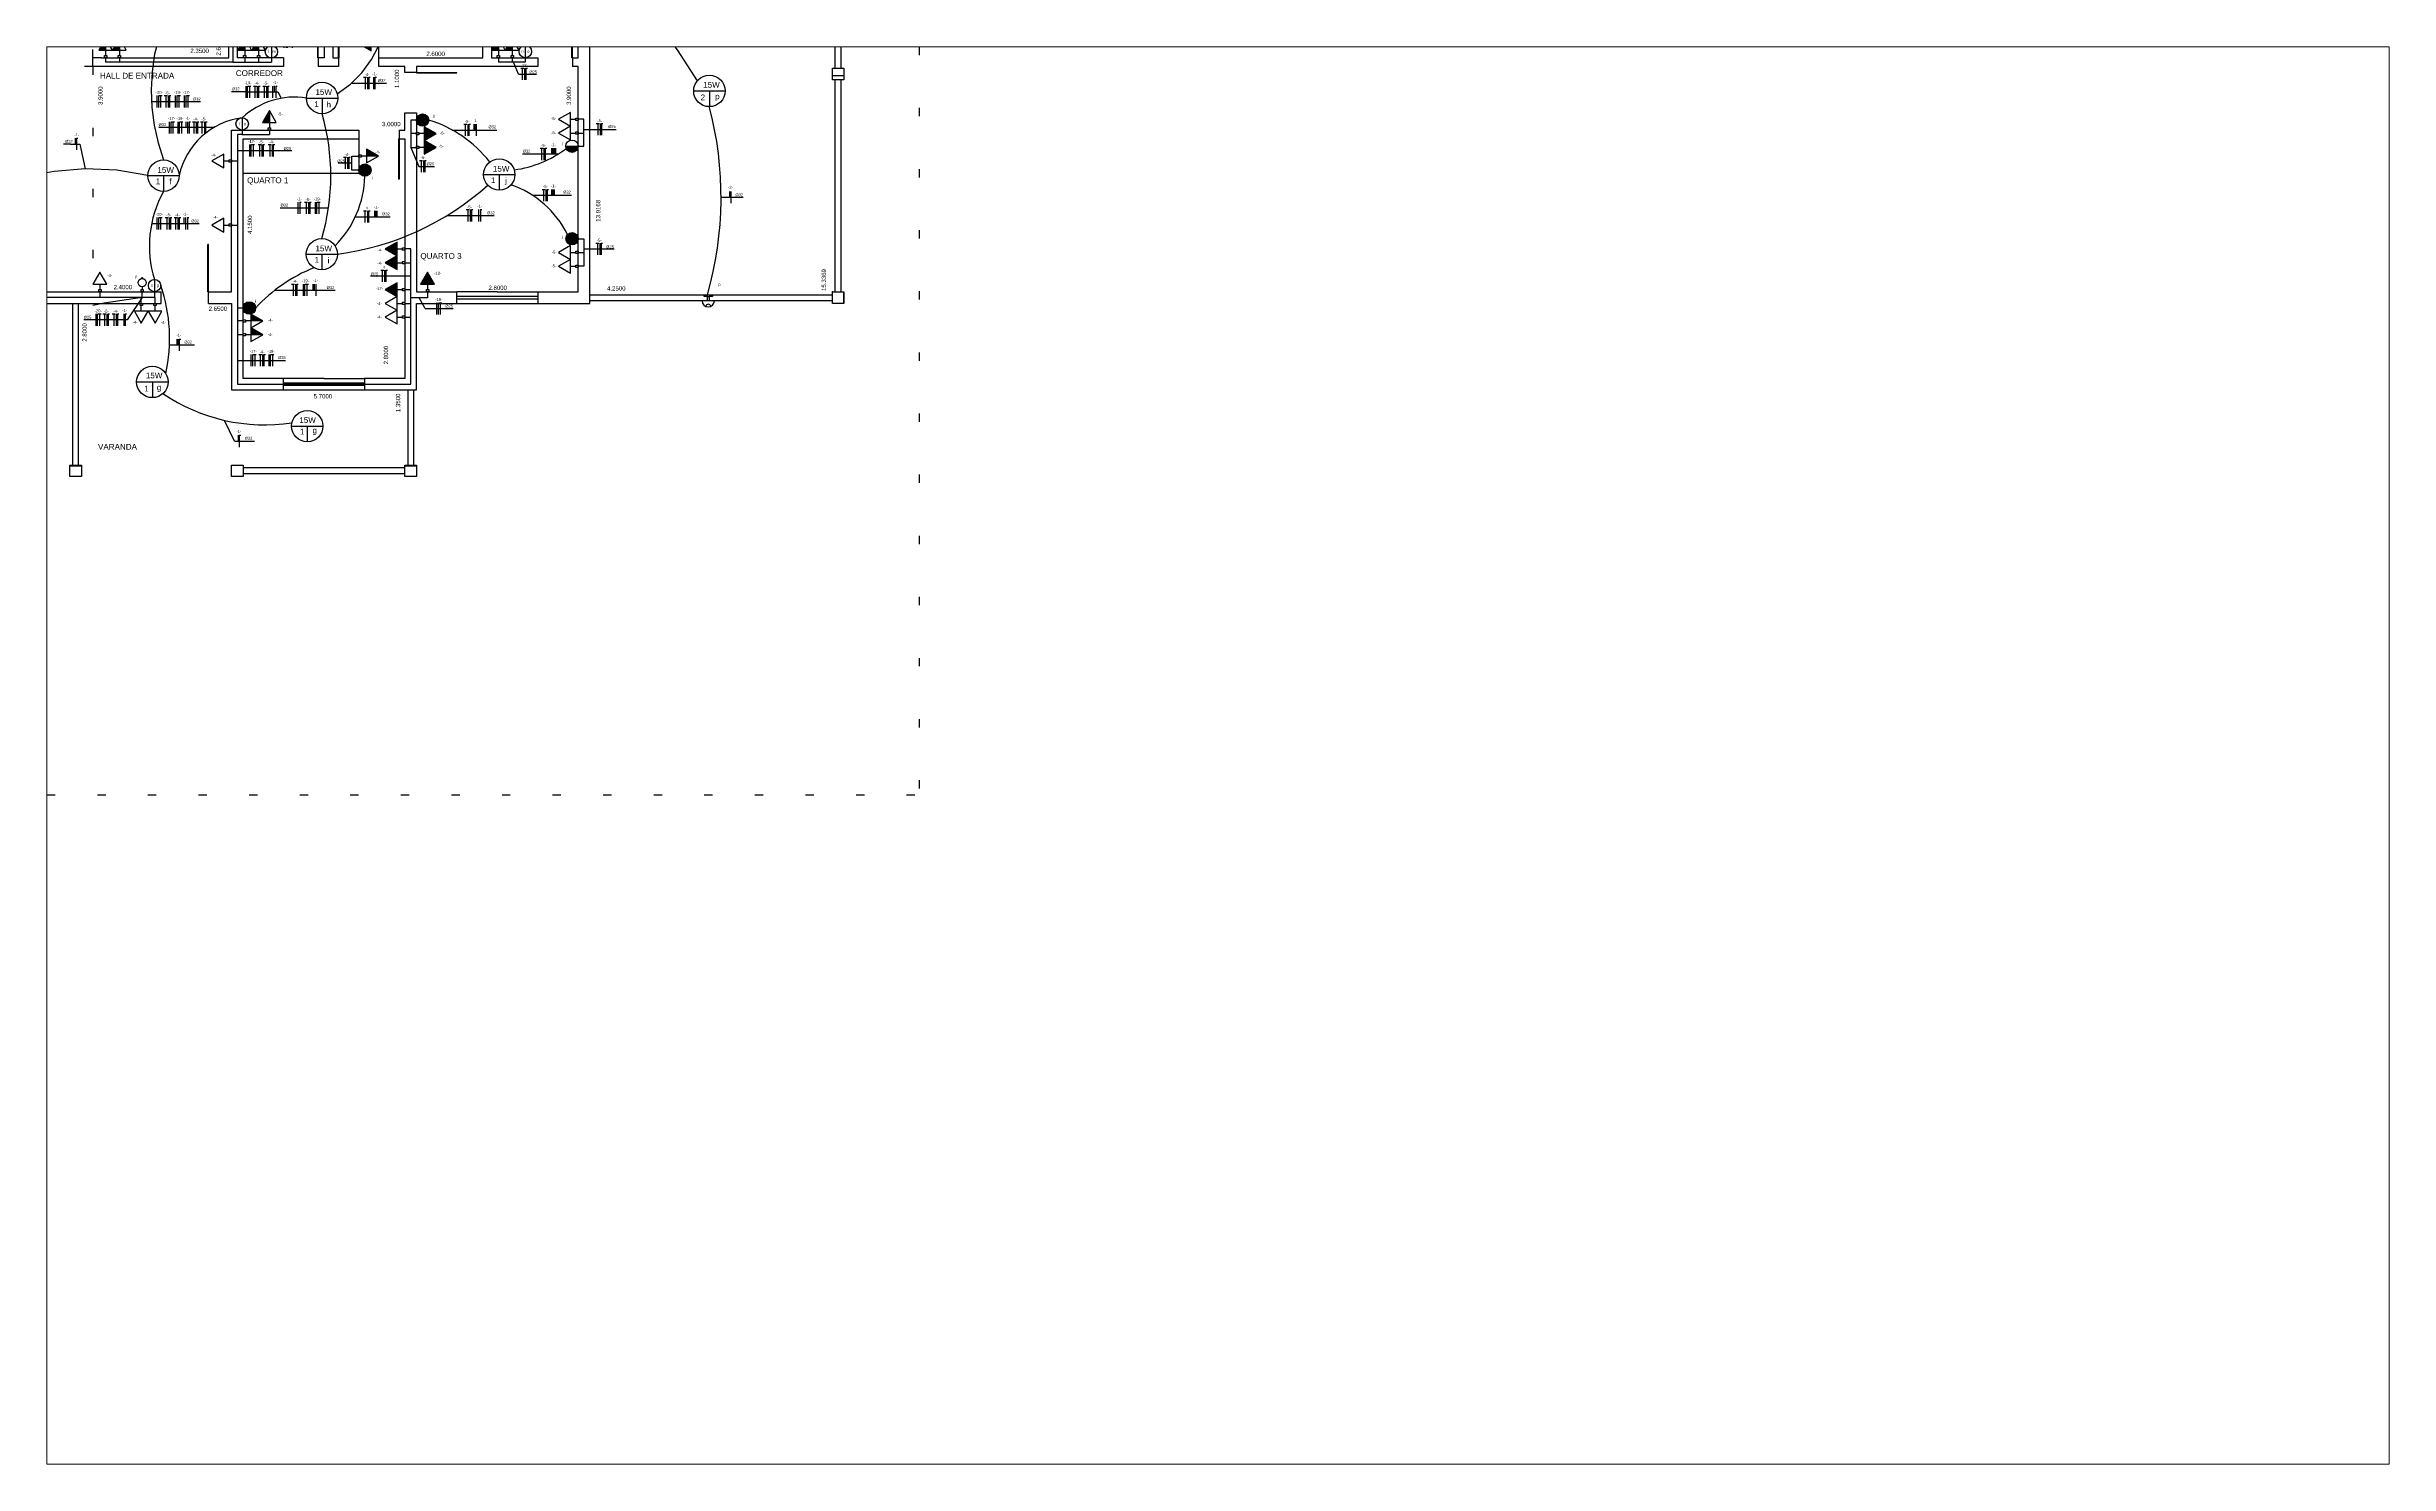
# Paper-space layout 'Layout1' of a CAD drawing. Header units: millimetres, sheet in inches. Extents: x 108.5 to 142.3, y 89.4 to 109.9.
# The model-space entities are those that its viewports show. They can reach past a viewport. Long polylines and large blocks are cut down to what shows.
import ezdxf

# ---------------------------------------------------------------- set-up
doc = ezdxf.new("R2010")
doc.units = ezdxf.units.MM
doc.linetypes.add('ACAD_ISO03W100', pattern=[30, 12, -18])
doc.linetypes.add('PONTO', pattern=[6.35, 0, -6.35])
for name, color, linetype in [('Auxiliar', 254, 'Continuous'), ('Condutores', 4, 'Continuous'), ('Cotas', 7, 'Continuous'), ('Eletrodutos', 1, 'Continuous'), ('Eletrodutos chão', 1, 'ACAD_ISO03W100'), ('Interruptores', 3, 'Continuous'), ('Janelas', 9, 'Continuous'), ('Paredes', 8, 'Continuous'), ('Paredes baixas', 8, 'Continuous'), ('Paredes Imaginárias', 8, 'PONTO'), ('Pontos de luz', 5, 'Continuous'), ('Portas', 9, 'Continuous'), ('Quadros', 5, 'Continuous'), ('Textos', 7, 'Continuous'), ('Tomadas', 4, 'Continuous'), ('Tomadas 220', 4, 'Continuous')]:
    doc.layers.add(name, color=color, linetype=linetype)
doc.layers.add('VP', color=255, linetype='Continuous', plot=False)
doc.styles.get("Standard").update_dxf_attribs({"font": 'arial.ttf'})
doc.dimstyles.new('Cópia de Standard', dxfattribs={"dimtxt": 0.075, "dimasz": 0.18, "dimexe": 0.18, "dimexo": 0.0625, "dimgap": 0.084, "dimtad": 1, "dimjust": 1, "dimdec": 4, "dimzin": 0, "dimdsep": 46, "dimtxsty": 'Standard', "dimblk": 'NONE', "dimcen": 0.09, "dimse1": 1, "dimse2": 1, "dimsd1": 1, "dimsd2": 1, "dimadec": 0, "dimazin": 0, "dimtfac": 1, "dimtdec": 4, "dimtofl": 0, "dimtmove": 0, "dimatfit": 3, "dimldrblk": 'NONE', "dimfxl": 1, "dimtolj": 1, "dimtzin": 0, "dimarcsym": 0})
pattern_1 = [(360, (-21.785, 0.336), (2e-15, 6.985), [5.08, -1.905]), (90, (-21.785, 0.336), (-6.985, 2e-15), [5.08, -1.905])]

# ---------------------------------------------------------------- blocks, each defined once
blk = doc.blocks.new('J3')
at = {"layer": 'Janelas'}
for p, q in [((-0.7, -0.2), (-0.7, 0)), ((0, 0), (-0.7, 0)), ((0, 0), (0.7, 0)), ((-0.7, -0.075), (0, -0.075)), ((0.7, -0.125), (-0.7, -0.125)), ((-0.7, -0.2), (0.7, -0.2)), ((0, -0.075), (0.7, -0.075)), ((0.7, 0), (0.7, -0.2))]:
    blk.add_line(p, q, dxfattribs=at)
blk = doc.blocks.new('Interruptor Simples')
at = {"layer": 'Interruptores'}
blk.add_circle((0, 0.107), 0.107, dxfattribs=at)
blk = doc.blocks.new('Interruptor Three-Way')
at = {"layer": 'Interruptores'}
blk.add_hatch(color=256, dxfattribs=at).paths.add_polyline_path([(-0.107, 0.107, 1), (0.107, 0.107, 1)])
blk.add_blockref('Interruptor Simples', (0, 0), dxfattribs=at)
blk = doc.blocks.new('Tomada Alta')
blk.add_hatch(color=256).paths.add_polyline_path([(-0.119, 0.134), (0.119, 0.134), (0, 0.341)])
for p, q in [((-0.02, 0.04), (0.02, 0.04)), ((-0.02, 0), (-0.02, 0.04)), ((0.02, 0), (-0.02, 0)), ((0, 0.134), (0, 0.04)), ((0.02, 0.04), (0.02, 0))]:
    blk.add_line(p, q)
blk.add_lwpolyline([(0, 0.341), (-0.119, 0.134), (0.119, 0.134)], close=True)
blk = doc.blocks.new('Tomada Baixa')
for p, q in [((-0.02, 0.04), (0.02, 0.04)), ((-0.02, 0), (-0.02, 0.04)), ((0.02, 0), (-0.02, 0)), ((0, 0.134), (0, 0.04)), ((0.02, 0.04), (0.02, 0))]:
    blk.add_line(p, q)
blk.add_lwpolyline([(0, 0.341), (-0.119, 0.134), (0.119, 0.134)], close=True)
blk = doc.blocks.new('Tomada Média')
blk.add_hatch(color=256).paths.add_polyline_path([(0, 0.341), (-0.119, 0.134), (0, 0.134)])
for p, q in [((-0.02, 0.04), (0.02, 0.04)), ((-0.02, 0), (-0.02, 0.04)), ((0.02, 0), (-0.02, 0)), ((0, 0.341), (0, 0.134)), ((0, 0.134), (0, 0.04)), ((0.02, 0.04), (0.02, 0))]:
    blk.add_line(p, q)
blk.add_lwpolyline([(0, 0.341), (-0.119, 0.134), (0.119, 0.134)], close=True)
blk = doc.blocks.new('Interruptor Four-Way')
at = {"layer": 'Interruptores'}
blk.add_hatch(color=256, dxfattribs=at).paths.add_polyline_path([(0, 0.213, 0.414214), (-0.107, 0.107, 0.414214), (0, 0)])
blk.add_line((0, 0.213), (0, 0), dxfattribs=at)
blk.add_blockref('Interruptor Simples', (0, 0), dxfattribs=at)
blk = doc.blocks.new('FASE')
at = {"layer": 'Eletrodutos'}
blk.add_line((0, 0.102), (0, -0.102), dxfattribs=at)
blk = doc.blocks.new('RETORNO')
at = {"layer": 'Eletrodutos'}
blk.add_line((0, 0.051), (0, -0.051), dxfattribs=at)
blk = doc.blocks.new('NEUTRO')
at = {"layer": 'Eletrodutos'}
for q in [(0, -0.102), (0.026, 0.102)]:
    blk.add_line((0, 0.102), q, dxfattribs=at)
blk = doc.blocks.new('PE')
at = {"layer": 'Eletrodutos'}
for p, q in [((-0.026, 0.102), (0, 0.102)), ((0, 0.102), (0, -0.102)), ((0, 0.102), (0.026, 0.102))]:
    blk.add_line(p, q, dxfattribs=at)
blk = doc.blocks.new('*D48')
at = {"layer": 'Defpoints', "color": 0, "transparency": 16777216}
for p in [(1252.569, 2022.251), (1254.969, 2022.251), (1254.969, 2021.979)]:
    blk.add_point(p, dxfattribs=at)
at = {"layer": 'Cotas', "color": 0, "transparency": 16777216, "insert": (1253.082, 2022.101), "char_height": 0.075, "attachment_point": 5}
blk.add_mtext('\\A1;2.4000', dxfattribs=at)
blk = doc.blocks.new('_None')
blk = doc.blocks.new('*D52')
at = {"layer": 'Defpoints', "color": 0, "transparency": 16777216}
for p in [(1252.565, 2028.72), (1254.86, 2028.72), (1252.565, 2026.07)]:
    blk.add_point(p, dxfattribs=at)
at = {"layer": 'Cotas', "color": 0, "transparency": 16777216, "insert": (1254.738, 2026.27), "char_height": 0.075, "attachment_point": 5, "rotation": 90}
blk.add_mtext('\\A1;2.6500', dxfattribs=at)
blk = doc.blocks.new('*D53')
at = {"layer": 'Defpoints', "color": 0, "transparency": 16777216}
for p in [(1252.565, 2025.92), (1252.565, 2022.02), (1252.816, 2022.02)]:
    blk.add_point(p, dxfattribs=at)
at = {"layer": 'Cotas', "color": 0, "transparency": 16777216, "insert": (1252.694, 2025.416), "char_height": 0.075, "attachment_point": 5, "rotation": 90}
blk.add_mtext('\\A1;3.9000', dxfattribs=at)
blk = doc.blocks.new('*D54')
at = {"layer": 'Defpoints', "color": 0, "transparency": 16777216}
for p in [(1254.965, 2024.82), (1257.965, 2024.82), (1257.965, 2024.802)]:
    blk.add_point(p, dxfattribs=at)
at = {"layer": 'Cotas', "color": 0, "transparency": 16777216, "insert": (1257.731, 2024.924), "char_height": 0.075, "attachment_point": 5}
blk.add_mtext('\\A1;3.0000', dxfattribs=at)
blk = doc.blocks.new('*D55')
at = {"layer": 'Defpoints', "color": 0, "transparency": 16777216}
for p in [(1257.95, 2025.92), (1257.965, 2025.92), (1257.965, 2024.82)]:
    blk.add_point(p, dxfattribs=at)
at = {"layer": 'Cotas', "color": 0, "transparency": 16777216, "insert": (1257.828, 2025.708), "char_height": 0.075, "attachment_point": 5, "rotation": 90}
blk.add_mtext('\\A1;1.1000', dxfattribs=at)
blk = doc.blocks.new('*D56')
at = {"layer": 'Defpoints', "color": 0, "transparency": 16777216}
for p in [(1252.565, 2026.07), (1252.565, 2026.07), (1254.915, 2026.07)]:
    blk.add_point(p, dxfattribs=at)
at = {"layer": 'Cotas', "color": 0, "transparency": 16777216, "insert": (1254.411, 2026.192), "char_height": 0.075, "attachment_point": 5}
blk.add_mtext('\\A1;2.3500', dxfattribs=at)
blk = doc.blocks.new('*D58')
at = {"layer": 'Defpoints', "color": 0, "transparency": 16777216}
for p in [(1255.289, 2028.72), (1256.565, 2028.72), (1256.565, 2026.07)]:
    blk.add_point(p, dxfattribs=at)
at = {"layer": 'Cotas', "color": 0, "transparency": 16777216, "insert": (1255.166, 2027.528), "char_height": 0.075, "attachment_point": 5, "rotation": 90}
blk.add_mtext('\\A1;2.6500', dxfattribs=at)
blk = doc.blocks.new('*D59')
at = {"layer": 'Defpoints', "color": 0, "transparency": 16777216}
for p in [(1256.138, 2026.141), (1258.738, 2026.141), (1258.738, 2026.018)]:
    blk.add_point(p, dxfattribs=at)
at = {"layer": 'Cotas', "color": 0, "transparency": 16777216, "insert": (1258.497, 2026.14), "char_height": 0.075, "attachment_point": 5}
blk.add_mtext('\\A1;2.6000', dxfattribs=at)
blk = doc.blocks.new('*D62')
at = {"layer": 'Defpoints', "color": 0, "transparency": 16777216}
for p in [(1260.965, 2028.72), (1260.965, 2028.72), (1260.965, 2026.07)]:
    blk.add_point(p, dxfattribs=at)
at = {"layer": 'Cotas', "color": 0, "transparency": 16777216, "insert": (1260.843, 2027.731), "char_height": 0.075, "attachment_point": 5, "rotation": 90}
blk.add_mtext('\\A1;2.6500', dxfattribs=at)
blk = doc.blocks.new('*D63')
at = {"layer": 'Defpoints', "color": 0, "transparency": 16777216}
for p in [(1259.799, 2021.967), (1256.999, 2021.72), (1259.799, 2021.72)]:
    blk.add_point(p, dxfattribs=at)
at = {"layer": 'Cotas', "color": 0, "transparency": 16777216, "insert": (1259.572, 2022.089), "char_height": 0.075, "attachment_point": 5}
blk.add_mtext('\\A1;2.8000', dxfattribs=at)
blk = doc.blocks.new('*D64')
at = {"layer": 'Defpoints', "color": 0, "transparency": 16777216}
for p in [(1258.165, 2025.92), (1258.165, 2022.02), (1260.926, 2022.02)]:
    blk.add_point(p, dxfattribs=at)
at = {"layer": 'Cotas', "color": 0, "transparency": 16777216, "insert": (1260.804, 2025.416), "char_height": 0.075, "attachment_point": 5, "rotation": 90}
blk.add_mtext('\\A1;3.9000', dxfattribs=at)
blk = doc.blocks.new('*D65')
at = {"layer": 'Defpoints', "color": 0, "transparency": 16777216}
for p in [(1261.375, 2035.613), (1265.625, 2035.613), (1265.625, 2021.956)]:
    blk.add_point(p, dxfattribs=at)
at = {"layer": 'Cotas', "color": 0, "transparency": 16777216, "insert": (1261.625, 2022.078), "char_height": 0.075, "attachment_point": 5}
blk.add_mtext('\\A1;4.2500', dxfattribs=at)
blk = doc.blocks.new('*D66')
at = {"layer": 'Defpoints', "color": 0, "transparency": 16777216}
for p in [(1265.341, 2037.307), (1265.415, 2037.307), (1265.365, 2021.97)]:
    blk.add_point(p, dxfattribs=at)
at = {"layer": 'Cotas', "color": 0, "transparency": 16777216, "insert": (1265.219, 2022.223), "char_height": 0.075, "attachment_point": 5, "rotation": 90}
blk.add_mtext('\\A1;15.3369', dxfattribs=at)
blk = doc.blocks.new('*D67')
at = {"layer": 'Defpoints', "color": 0, "transparency": 16777216}
for p in [(1261.165, 2035.887), (1261.165, 2021.97), (1261.433, 2021.97)]:
    blk.add_point(p, dxfattribs=at)
at = {"layer": 'Cotas', "color": 0, "transparency": 16777216, "insert": (1261.311, 2023.422), "char_height": 0.075, "attachment_point": 5, "rotation": 90}
blk.add_mtext('\\A1;13.9168', dxfattribs=at)
blk = doc.blocks.new('*D81')
at = {"layer": 'Defpoints', "color": 0, "transparency": 16777216}
for p in [(1257.965, 2020.32), (1257.97, 2020.32), (1257.965, 2018.97)]:
    blk.add_point(p, dxfattribs=at)
at = {"layer": 'Cotas', "color": 0, "transparency": 16777216, "insert": (1257.847, 2020.097), "char_height": 0.075, "attachment_point": 5, "rotation": 90}
blk.add_mtext('\\A1;1.3500', dxfattribs=at)
blk = doc.blocks.new('*D82')
at = {"layer": 'Defpoints', "color": 0, "transparency": 16777216}
for p in [(1252.295, 2020.446), (1257.995, 2020.446), (1252.295, 2020.087)]:
    blk.add_point(p, dxfattribs=at)
at = {"layer": 'Cotas', "color": 0, "transparency": 16777216, "insert": (1256.545, 2020.21), "char_height": 0.075, "attachment_point": 5}
blk.add_mtext('\\A1;5.7000', dxfattribs=at)
blk = doc.blocks.new('*D83')
at = {"layer": 'Defpoints', "color": 0, "transparency": 16777216}
for p in [(1252.315, 2021.82), (1252.315, 2019.02), (1252.543, 2019.02)]:
    blk.add_point(p, dxfattribs=at)
at = {"layer": 'Cotas', "color": 0, "transparency": 16777216, "insert": (1252.421, 2021.315), "char_height": 0.075, "attachment_point": 5, "rotation": 90}
blk.add_mtext('\\A1;2.8000', dxfattribs=at)
blk = doc.blocks.new('*D84')
at = {"layer": 'Defpoints', "color": 0, "transparency": 16777216}
for p in [(1252.315, 2021.82), (1254.965, 2021.82), (1254.965, 2021.604)]:
    blk.add_point(p, dxfattribs=at)
at = {"layer": 'Cotas', "color": 0, "transparency": 16777216, "insert": (1254.727, 2021.726), "char_height": 0.075, "attachment_point": 5}
blk.add_mtext('\\A1;2.6500', dxfattribs=at)
blk = doc.blocks.new('*D85')
at = {"layer": 'Defpoints', "color": 0, "transparency": 16777216}
for p in [(1255.165, 2024.67), (1255.165, 2020.52), (1255.405, 2020.52)]:
    blk.add_point(p, dxfattribs=at)
at = {"layer": 'Cotas', "color": 0, "transparency": 16777216, "insert": (1255.283, 2023.181), "char_height": 0.075, "attachment_point": 5, "rotation": 90}
blk.add_mtext('\\A1;4.1500', dxfattribs=at)
blk = doc.blocks.new('*D86')
at = {"layer": 'Defpoints', "color": 0, "transparency": 16777216}
for p in [(1257.515, 2023.528), (1257.515, 2020.728), (1257.76, 2020.728)]:
    blk.add_point(p, dxfattribs=at)
at = {"layer": 'Cotas', "color": 0, "transparency": 16777216, "insert": (1257.638, 2020.923), "char_height": 0.075, "attachment_point": 5, "rotation": 90}
blk.add_mtext('\\A1;2.8000', dxfattribs=at)

msp = doc.modelspace()

# ---------------------------------------------------------------- hatches: boundary and pattern name
at = {"layer": 'Interruptores'}
h = msp.add_hatch(dxfattribs=at)
h.set_pattern_fill('ANGLE', color=256)
h.set_pattern_definition([(0, (0, 0), (0, 6.985), [5.08, -1.905]), (90, (0, 0), (-6.985, 4e-16), [5.08, -1.905])])
h.paths.add_polyline_path([(1266.11794, 2015.57511, 1), (1266.18408, 2015.57511, 1)])
at = {"layer": 'Paredes baixas'}
h = msp.add_hatch(dxfattribs=at)
h.set_pattern_fill('ANGLE', color=256, angle=90)
h.set_pattern_definition([(90, (3257.794, 747.502), (-6.985, 2e-15), [5.08, -1.905]), (180, (3257.794, 747.502), (-3e-15, -6.985), [5.08, -1.905])])
h.paths.add_polyline_path([(1265.36524, 2022.01967), (1265.36524, 2021.81967), (1265.56524, 2021.81967), (1265.56524, 2022.01967)])
h.paths.add_polyline_path([(1265.36524, 2025.88967), (1265.36524, 2025.68967), (1265.56524, 2025.68967), (1265.56524, 2025.88967)])
h.paths.add_polyline_path([(1265.36524, 2029.65478), (1265.36524, 2029.45478), (1265.56524, 2029.45478), (1265.56524, 2029.65478)])
h.paths.add_polyline_path([(1265.36524, 2033.65821), (1265.36524, 2033.45821), (1265.56524, 2033.45821), (1265.56524, 2033.65821)])
h = msp.add_hatch(dxfattribs=at)
h.set_pattern_fill('ANGLE', color=256)
h.set_pattern_definition(pattern_1)
h.paths.add_polyline_path([(1252.16524, 2018.81967), (1252.36524, 2018.81967), (1252.36524, 2019.01967), (1252.16524, 2019.01967)])
h = msp.add_hatch(dxfattribs=at)
h.set_pattern_fill('ANGLE', color=256)
h.set_pattern_definition(pattern_1)
h.paths.add_polyline_path([(1254.96524, 2018.81967), (1255.16524, 2018.81967), (1255.16524, 2019.01967), (1254.96524, 2019.01967)])
h.paths.add_polyline_path([(1257.96524, 2018.81967), (1258.16524, 2018.81967), (1258.16524, 2019.01967), (1257.96524, 2019.01967)])
at = {"layer": 'Quadros'}
h = msp.add_hatch(dxfattribs=at)
h.set_pattern_fill('ANGLE', color=256)
h.set_pattern_definition([(0, (-7.784, -4.8464), (0, 6.985), [5.08, -1.905]), (90, (-7.784, -4.8464), (-6.985, 4e-16), [5.08, -1.905])])
h.paths.add_polyline_path([(1267.27648, 2024.72805), (1267.63048, 2024.72805), (1267.63048, 2024.88805)])
h = msp.add_hatch(dxfattribs=at)
h.set_pattern_fill('ANGLE', color=256)
h.set_pattern_definition([(0, (1.067, -0.389), (0, 6.985), [5.08, -1.905]), (90, (1.067, -0.389), (-6.985, 4e-16), [5.08, -1.905])])
h.paths.add_polyline_path([(1280.1296, 2018.20736), (1279.9296, 2018.20736), (1279.9296, 2018.00736), (1280.1296, 2018.00736)])
h.paths.add_polyline_path([(1274.3296, 2018.20736), (1274.1296, 2018.20736), (1274.1296, 2018.00736), (1274.3296, 2018.00736)])
h.paths.add_polyline_path([(1287.5296, 2021.20736), (1287.3296, 2021.20736), (1287.3296, 2021.00736), (1287.5296, 2021.00736)])

# ---------------------------------------------------------------- linework, layer by layer
for p, q in [((1257.51524, 2026.06967), (1257.51524, 2026.66967)), ((1257.16524, 2024.66967), (1257.16524, 2024.06967)), ((1257.16524, 2024.06967), (1255.16524, 2024.06967))]:
    msp.add_line(p, q)
at = {"layer": 'Auxiliar'}
msp.add_line((1265.56524, 2021.81967), (1265.56524, 2022.01967), dxfattribs=at)
msp.add_point((1265.36524, 2022.01967), dxfattribs=at)
msp.add_point((1265.36524, 2022.01967), dxfattribs=at)
at = {"layer": 'Condutores'}
for p, q in [((1255.62067, 2026.34618), (1256.2025, 2026.34618)), ((1257.56311, 2026.42757), (1258.31954, 2026.42757)), ((1260.01391, 2026.3654), (1260.61582, 2026.3654)), ((1260.61582, 2026.3654), (1260.70058, 2026.3654)), ((1259.9338, 2025.78969), (1259.84427, 2025.99756)), ((1255.25009, 2025.48139), (1254.96338, 2025.48139)), ((1255.25009, 2025.48139), (1255.76444, 2025.48139)), ((1255.76444, 2025.48139), (1255.82446, 2025.37048)), ((1257.04396, 2025.63244), (1257.64707, 2025.63244)), ((1259.9338, 2025.78969), (1260.24312, 2025.78969)), ((1253.57674, 2025.31544), (1254.36882, 2025.31544)), ((1254.36882, 2025.31544), (1254.42892, 2025.31544)), ((1253.84388, 2024.86199), (1253.70772, 2024.86199)), ((1253.92404, 2024.86199), (1253.84388, 2024.86199)), ((1254.09722, 2024.86199), (1253.92404, 2024.86199)), ((1254.65202, 2024.86199), (1254.09722, 2024.86199)), ((1258.78545, 2024.82106), (1259.55927, 2024.82106)), ((1261.06524, 2024.83207), (1261.53203, 2024.83207)), ((1261.53203, 2024.83207), (1261.62383, 2024.83207)), ((1252.17758, 2024.57841), (1252.05755, 2024.57841)), ((1252.17758, 2024.57841), (1252.33572, 2024.57841)), ((1252.33572, 2024.57841), (1252.43281, 2024.148)), ((1255.0687, 2024.466), (1256.0057, 2024.466)), ((1257.04369, 2024.24862), (1256.80846, 2024.24862)), ((1258.06524, 2024.52091), (1258.20358, 2024.19223)), ((1260.61705, 2024.40309), (1260.00134, 2024.40309)), ((1258.20358, 2024.19223), (1258.47853, 2024.19223)), ((1256.64239, 2023.46911), (1255.80394, 2023.46911)), ((1260.1735, 2023.69096), (1260.84991, 2023.69096)), ((1263.43829, 2023.65575), (1263.74122, 2023.65575)), ((1263.74122, 2023.65575), (1263.82097, 2023.65575)), ((1253.58106, 2023.20301), (1254.30807, 2023.20301)), ((1254.30807, 2023.20301), (1254.4047, 2023.20301)), ((1257.10729, 2023.32007), (1257.71239, 2023.32007)), ((1258.69336, 2023.34036), (1259.51243, 2023.34036)), ((1261.06524, 2022.76134), (1261.48136, 2022.76134)), ((1261.48136, 2022.76134), (1261.58716, 2022.76134)), ((1257.55448, 2022.29256), (1257.36961, 2022.29256)), ((1258.06524, 2022.29256), (1257.55448, 2022.29256)), ((1253.41587, 2021.9188), (1253.15636, 2021.53355)), ((1255.72054, 2022.05044), (1256.75574, 2022.05044)), ((1258.31723, 2021.72864), (1258.21104, 2021.91603)), ((1252.4973, 2021.53355), (1252.40591, 2021.53355)), ((1253.15636, 2021.53355), (1252.4973, 2021.53355)), ((1258.31723, 2021.72864), (1258.70839, 2021.72864)), ((1258.70839, 2021.72864), (1258.80153, 2021.72864)), ((1253.88971, 2021.10009), (1254.32542, 2021.10009)), ((1255.0687, 2020.83115), (1255.74936, 2020.83115)), ((1255.74936, 2020.83115), (1255.90046, 2020.83115)), ((1255.01335, 2019.43259), (1254.84496, 2019.79342)), ((1255.01335, 2019.43259), (1255.36284, 2019.43259))]:
    msp.add_line(p, q, dxfattribs=at)
at = {"layer": 'Eletrodutos'}
for p, q in [((1254.98831, 2028.73596), (1254.98831, 2025.99821)), ((1257.51524, 2026.3108), (1257.56311, 2026.3108)), ((1257.56311, 2026.54434), (1257.56311, 2026.3108)), ((1252.78449, 2026.06967), (1252.78449, 2025.99821)), ((1254.98831, 2025.99821), (1252.78449, 2025.99821)), ((1253.0228, 2026.06967), (1253.0228, 2025.99821)), ((1254.98831, 2025.99821), (1255.19334, 2025.99821)), ((1255.19334, 2026.06967), (1255.19334, 2025.99821)), ((1255.19334, 2025.99821), (1255.65313, 2025.99821)), ((1255.43165, 2026.06967), (1255.43165, 2025.99821)), ((1255.65313, 2026.06967), (1255.65313, 2025.99821)), ((1259.58439, 2026.06967), (1259.58439, 2025.99756)), ((1260.04978, 2025.99756), (1259.58439, 2025.99756)), ((1259.8227, 2026.06967), (1259.8227, 2025.99756)), ((1260.04978, 2026.07267), (1260.04978, 2025.99756)), ((1255.14784, 2024.74643), (1255.0687, 2024.74643)), ((1255.0687, 2024.74643), (1255.0687, 2024.74643)), ((1255.0687, 2024.74643), (1255.0687, 2023.17373)), ((1255.14784, 2024.81967), (1255.14784, 2024.74643)), ((1255.14784, 2024.74643), (1255.61994, 2024.74643)), ((1255.61994, 2024.81967), (1255.61994, 2024.74643)), ((1258.16524, 2024.99311), (1258.06524, 2024.99311)), ((1258.06524, 2024.99311), (1258.06524, 2024.52091)), ((1258.16524, 2024.75922), (1258.06524, 2024.75922)), ((1261.06524, 2025.00699), (1260.96524, 2025.00699)), ((1260.96524, 2024.76868), (1261.06524, 2024.76868)), ((1261.06524, 2024.54042), (1261.06524, 2025.00699)), ((1254.96524, 2024.2853), (1255.0687, 2024.2853)), ((1257.04369, 2024.12757), (1257.04369, 2024.36967)), ((1257.04369, 2024.36967), (1257.16524, 2024.36967)), ((1258.06524, 2024.52091), (1258.16524, 2024.52091)), ((1260.96524, 2024.54042), (1261.06524, 2024.54042)), ((1257.16524, 2024.12757), (1257.04369, 2024.12757)), ((1254.96524, 2023.17373), (1255.0687, 2023.17373)), ((1255.0687, 2023.17373), (1255.0687, 2020.41967)), ((1258.06524, 2022.76171), (1257.96524, 2022.76171)), ((1258.06524, 2020.41967), (1258.06524, 2022.76171)), ((1260.96455, 2022.70044), (1261.06524, 2022.70025)), ((1260.96524, 2022.93837), (1261.06524, 2022.93837)), ((1261.06524, 2022.93837), (1261.06524, 2022.46213)), ((1257.96524, 2022.5234), (1258.06524, 2022.5234)), ((1261.06524, 2022.46213), (1260.96524, 2022.46213)), ((1252.68439, 2021.9188), (1249.67003, 2021.9188)), ((1252.68439, 2022.01967), (1252.68439, 2021.9188)), ((1253.41587, 2021.9188), (1252.68439, 2021.9188)), ((1253.40173, 2021.81967), (1253.40173, 2021.9188)), ((1253.41587, 2021.9188), (1253.41587, 2022.01967)), ((1253.63077, 2021.9188), (1253.41587, 2021.9188)), ((1253.63077, 2022.01967), (1253.63077, 2021.9188)), ((1253.64004, 2021.9188), (1253.63077, 2021.9188)), ((1253.64004, 2021.81967), (1253.64004, 2021.9188)), ((1257.96524, 2022.05798), (1258.06524, 2022.05798)), ((1257.96524, 2021.81967), (1258.06524, 2021.81967)), ((1258.35684, 2021.91603), (1258.06524, 2021.91603)), ((1258.35684, 2022.01967), (1258.35684, 2021.91603)), ((1255.16524, 2021.73823), (1255.0687, 2021.73823)), ((1255.16524, 2021.5145), (1255.0687, 2021.5145)), ((1257.96524, 2021.58136), (1258.06524, 2021.58136)), ((1255.16524, 2021.27619), (1255.0687, 2021.27619)), ((1255.0687, 2020.41967), (1258.06524, 2020.41967))]:
    msp.add_line(p, q, dxfattribs=at)
for centre, radius, start, end in [((1256.41303, 2021.77282), 7.68109, 30.528335, 68.50478), ((1256.96235, 2025.49473), 3.39035, 158.601695, 200.573457), ((1255.79817, 2026.3971), 0.18465, 173.771444, 218.240357), ((1255.84456, 2026.98886), 1.81065, 301.661543, 337.323511), ((1260.2731, 2026.38743), 0.26013, 173.593489, 203.274982), ((1255.30666, 2023.76677), 1.27596, 97.150055, 168.039209), ((1256.05709, 2024.05764), 1.3333, 81.225302, 132.996759), ((1252.80535, 2024.03084), 3.87794, 343.713575, 16.052973), ((1257.27931, 2023.65575), 6.15898, 344.111893, 14.768055), ((1257.76182, 2022.96662), 2.1182, 37.88092, 73.07792), ((1259.59107, 2026.07007), 1.95742, 277.850702, 306.670204), ((1252.5112, 2019.81022), 4.33849, 76.634168, 105.436479), ((1255.49678, 2024.06785), 1.77565, 315.21053, 358.488242), ((1256.17317, 2027.45843), 4.82803, 277.450957, 311.917879), ((1259.24133, 2022.24448), 1.72082, 26.485156, 70.951914), ((1255.48997, 2022.81444), 1.94806, 150.993921, 197.371887), ((1257.4752, 2019.78375), 2.86648, 112.262652, 137.012215), ((1251.12644, 2021.21416), 2.76563, 347.246765, 19.256152), ((1255.53385, 2022.8438), 3.1272, 235.812418, 278.735349)]:
    msp.add_arc(centre, radius, start, end, dxfattribs=at)
at = {"layer": 'Eletrodutos chão', "linetype": 'ACAD_ISO03W100', "ltscale": 0.08}
for centre, radius, start, end in [((1266.7491, 2009.03562), 27.52456, 121.406284, 142.30673), ((1263.66735, 2010.93718), 23.85728, 118.166247, 141.605841), ((1254.88981, 2011.62746), 17.19782, 89.828667, 125.230127)]:
    msp.add_arc(centre, radius, start, end, dxfattribs=at)
at = {"layer": 'Eletrodutos chão', "ltscale": 0.05}
msp.add_arc((1254.56446, 2011.66945), 10.3135, 96.394173, 154.50747, dxfattribs=at)
at = {"layer": 'Interruptores'}
for p, q in [((1255.65369, 2026.2828), (1255.65369, 2026.06967)), ((1260.04978, 2026.2858), (1260.04978, 2026.07267)), ((1255.14784, 2025.0328), (1255.14784, 2024.81967)), ((1253.63077, 2022.2328), (1253.63077, 2022.01967)), ((1253.41675, 2022.10684), (1253.41675, 2022.05967)), ((1263.20201, 2021.96967), (1263.23201, 2021.96967)), ((1263.20201, 2021.9398), (1263.23201, 2021.9398))]:
    msp.add_line(p, q, dxfattribs=at)
msp.add_lwpolyline([(1253.39675, 2022.05967), (1253.43675, 2022.05967), (1253.43675, 2022.01967), (1253.39675, 2022.01967)], close=True, dxfattribs=at)
msp.add_lwpolyline([(1263.11044, 2021.86516, 1), (1263.32357, 2021.86516)], format="xyb", close=True, dxfattribs=at)
for points in [[(1263.20201, 2021.86516), (1263.20201, 2021.9398), (1263.1434, 2021.9398), (1263.1434, 2021.9698), (1263.20201, 2021.9698)], [(1263.23201, 2021.9698), (1263.29062, 2021.9698), (1263.29062, 2021.9398), (1263.23201, 2021.9398), (1263.23201, 2021.86516)]]:
    msp.add_lwpolyline(points, dxfattribs=at)
msp.add_circle((1253.41675, 2022.17763), 0.07079, dxfattribs=at)
for centre, radius, start, end in [((1253.41675, 2022.24842), 0.01211, 355.092036, 184.907964), ((1263.21701, 2021.75859), 0.04459, 12.077746, 167.922254)]:
    msp.add_arc(centre, radius, start, end, dxfattribs=at)
at = {"layer": 'Paredes'}
for p, q in [((1252.71524, 2026.06967), (1252.56524, 2026.06967)), ((1255.86524, 2026.06967), (1255.86524, 2025.91967)), ((1256.46524, 2026.06967), (1256.46524, 2025.91967)), ((1256.71524, 2026.06967), (1256.81524, 2026.06967)), ((1260.26524, 2026.06967), (1260.26524, 2025.91967)), ((1260.86524, 2026.06967), (1260.86524, 2025.91967)), ((1257.16524, 2024.81967), (1257.16524, 2024.66967)), ((1257.86524, 2024.81967), (1257.86524, 2024.66967)), ((1253.74524, 2021.81967), (1253.74524, 2022.01967)), ((1254.56524, 2021.81967), (1254.56524, 2022.01967)), ((1257.96524, 2020.31967), (1258.16524, 2020.31967))]:
    msp.add_line(p, q, dxfattribs=at)
for points in [[(1252.71524, 2026.06967), (1254.91524, 2026.06967), (1254.91524, 2028.71967), (1253.53524, 2028.71967)], [(1255.86524, 2026.06967), (1255.06524, 2026.06967), (1255.06524, 2028.71967), (1255.41524, 2028.71967)], [(1256.21524, 2028.71967), (1256.56524, 2028.71967), (1256.56524, 2026.06967), (1256.46524, 2026.06967)], [(1257.31524, 2028.71967), (1256.71524, 2028.71967), (1256.71524, 2026.06967)], [(1260.26524, 2025.91967), (1258.16524, 2025.91967), (1258.16524, 2025.81967), (1257.96524, 2025.81967), (1257.96524, 2025.91967), (1257.51524, 2025.91967), (1257.51524, 2026.06967), (1259.31524, 2026.06967), (1259.31524, 2028.71967), (1258.71524, 2028.71967)], [(1259.83599, 2028.71967), (1259.46524, 2028.71967), (1259.46524, 2026.06967), (1260.26524, 2026.06967)], [(1260.26524, 2021.81967), (1260.96524, 2021.81967), (1261.16524, 2021.81967), (1261.16524, 2028.91967), (1260.63599, 2028.91967)], [(1260.86524, 2026.06967), (1260.96524, 2026.06967), (1260.96524, 2028.71967), (1260.63599, 2028.71967)], [(1255.86524, 2025.91967), (1255.06524, 2025.91967), (1252.56524, 2025.91967), (1252.56524, 2026.06967)], [(1256.81524, 2026.06967), (1256.81524, 2025.91967), (1256.46524, 2025.91967)], [(1260.26524, 2022.01967), (1260.96524, 2022.01967), (1260.96524, 2025.91967), (1260.86524, 2025.91967)], [(1257.86524, 2024.81967), (1257.96524, 2024.81967), (1257.96524, 2025.11967), (1258.16524, 2025.11967), (1258.16524, 2022.01967), (1258.86524, 2022.01967)], [(1254.56524, 2022.01967), (1254.96524, 2022.01967), (1254.96524, 2024.81967), (1257.16524, 2024.81967)], [(1255.86524, 2020.51967), (1255.16524, 2020.51967), (1255.16524, 2024.66967), (1257.16524, 2024.66967)], [(1257.86524, 2024.66967), (1257.96524, 2024.66967), (1257.96524, 2021.81967), (1257.96524, 2020.51967), (1257.26524, 2020.51967)], [(1251.66524, 2022.01967), (1253.74524, 2022.01967)], [(1251.66524, 2021.81967), (1253.74524, 2021.81967)], [(1254.56524, 2021.81967), (1254.96524, 2021.81967), (1254.96524, 2020.31967), (1255.86524, 2020.31967)], [(1258.16524, 2020.31967), (1258.16524, 2021.81967), (1258.86524, 2021.81967)], [(1257.26524, 2020.31967), (1257.96524, 2020.31967)]]:
    msp.add_lwpolyline(points, dxfattribs=at)
at = {"layer": 'Paredes baixas'}
for p, q in [((1265.41524, 2025.88967), (1265.41524, 2029.45478)), ((1265.51524, 2025.88967), (1265.51524, 2029.45478)), ((1265.41524, 2022.01967), (1265.41524, 2025.68967)), ((1265.51524, 2022.01967), (1265.51524, 2025.68967)), ((1252.31524, 2019.01967), (1252.31524, 2021.81967)), ((1261.16524, 2021.96967), (1265.36524, 2021.96967)), ((1261.16524, 2021.86967), (1265.36524, 2021.86967)), ((1258.01524, 2020.31967), (1258.01524, 2019.01967)), ((1257.96524, 2018.96967), (1255.16524, 2018.96967))]:
    msp.add_line(p, q, dxfattribs=at)
for points in [[(1265.36524, 2025.88967), (1265.56524, 2025.88967), (1265.56524, 2025.68967), (1265.36524, 2025.68967)], [(1265.36524, 2022.01967), (1265.56524, 2022.01967), (1265.56524, 2021.81967), (1265.36524, 2021.81967)], [(1252.16524, 2019.01967), (1252.36524, 2019.01967), (1252.36524, 2018.81967), (1252.16524, 2018.81967)], [(1254.96524, 2019.01967), (1255.16524, 2019.01967), (1255.16524, 2018.81967), (1254.96524, 2018.81967)], [(1257.96524, 2019.01967), (1258.16524, 2019.01967), (1258.16524, 2018.81967), (1257.96524, 2018.81967)]]:
    msp.add_lwpolyline(points, close=True, dxfattribs=at)
for points in [[(1252.21524, 2019.01967), (1252.21524, 2021.81967)], [(1258.11524, 2020.31967), (1258.11524, 2019.01967)], [(1257.96524, 2018.86967), (1255.16524, 2018.86967)]]:
    msp.add_lwpolyline(points, dxfattribs=at)
at = {"layer": 'Paredes Imaginárias', "ltscale": 0.1}
for p, q in [((1266.86538, 2037.56759), (1266.86538, 2013.30829)), ((1252.56524, 2025.91967), (1249.76524, 2025.91967)), ((1252.56524, 2025.91967), (1252.56524, 2022.01967))]:
    msp.add_line(p, q, dxfattribs=at)
at = {"layer": 'Paredes Imaginárias', "ltscale": 0.008}
msp.add_line((1252.56524, 2026.06967), (1252.56524, 2028.71967), dxfattribs=at)
at = {"layer": 'Paredes Imaginárias'}
msp.add_line((1257.26524, 2020.31967), (1257.96524, 2020.31967), dxfattribs=at)
at = {"layer": 'Paredes Imaginárias', "ltscale": 0.08}
msp.add_line((1244.90906, 2013.30829), (1266.86538, 2013.30829), dxfattribs=at)
at = {"layer": 'Pontos de luz'}
for p, q in [((1255.6146, 2026.6854), (1255.6146, 2026.41713)), ((1260.0146, 2026.68475), (1260.0146, 2026.41646)), ((1262.9642, 2025.49786), (1263.50849, 2025.49786)), ((1263.23634, 2025.49786), (1263.23634, 2025.22571)), ((1256.26049, 2025.37533), (1256.80477, 2025.37533)), ((1256.53263, 2025.37533), (1256.53263, 2025.10319)), ((1253.51412, 2024.0312), (1254.0584, 2024.0312)), ((1253.78626, 2024.0312), (1253.78626, 2023.75906)), ((1259.32629, 2024.05063), (1259.87058, 2024.05063)), ((1259.59843, 2024.05063), (1259.59843, 2023.77849)), ((1256.25498, 2022.67117), (1256.79926, 2022.67117)), ((1256.52712, 2022.67117), (1256.52712, 2022.39903)), ((1253.32154, 2020.45841), (1253.86582, 2020.45841)), ((1253.59368, 2020.45841), (1253.59368, 2020.18627)), ((1256.0021, 2019.69292), (1256.54638, 2019.69292)), ((1256.27424, 2019.69292), (1256.27424, 2019.42078))]:
    msp.add_line(p, q, dxfattribs=at)
for centre in [(1255.6146, 2026.68927), (1260.0146, 2026.6886), (1256.53263, 2025.37533), (1263.23634, 2025.49786), (1253.78626, 2024.0312), (1259.59843, 2024.05063), (1256.52712, 2022.67117), (1253.59368, 2020.45841), (1256.27424, 2019.69292)]:
    msp.add_circle(centre, 0.27214, dxfattribs=at)
at = {"layer": 'Portas'}
for p, q in [((1256.45524, 2026.06967), (1256.45524, 2026.66967)), ((1256.46524, 2026.06967), (1256.46524, 2026.66967)), ((1256.81524, 2026.06967), (1256.81524, 2026.76967)), ((1256.82524, 2026.06967), (1256.82524, 2026.76967)), ((1260.85524, 2026.06967), (1260.85524, 2026.66967)), ((1260.86524, 2026.06967), (1260.86524, 2026.66967)), ((1256.46524, 2026.06967), (1256.45524, 2026.06967)), ((1256.81524, 2026.06967), (1256.82524, 2026.06967)), ((1260.86524, 2026.06967), (1260.85524, 2026.06967)), ((1258.16524, 2025.81967), (1258.86524, 2025.81967)), ((1258.16524, 2025.80967), (1258.16524, 2025.81967)), ((1258.16524, 2025.80967), (1258.86524, 2025.80967)), ((1258.86524, 2025.80967), (1258.86524, 2025.81967)), ((1257.85524, 2024.66967), (1257.85524, 2023.96967)), ((1257.85524, 2024.66967), (1257.86524, 2024.66967)), ((1257.86524, 2024.66967), (1257.86524, 2023.96967)), ((1257.86524, 2023.96967), (1257.85524, 2023.96967)), ((1254.55524, 2022.01967), (1254.55524, 2022.83967)), ((1254.56524, 2022.83967), (1254.55524, 2022.83967)), ((1254.56524, 2022.01967), (1254.56524, 2022.83967)), ((1254.55524, 2022.01967), (1254.56524, 2022.01967))]:
    msp.add_line(p, q, dxfattribs=at)

# ---------------------------------------------------------------- block references
at = {"layer": 'Eletrodutos'}
for name, p in [('PE', (1255.8669, 2026.34618)), ('FASE', (1255.90834, 2026.34618)), ('NEUTRO', (1255.92982, 2026.34618)), ('RETORNO', (1255.98982, 2026.39726)), ('FASE', (1256.01503, 2026.34618)), ('RETORNO', (1256.03951, 2026.39726)), ('PE', (1257.74043, 2026.42757)), ('FASE', (1257.78186, 2026.42757)), ('NEUTRO', (1257.80334, 2026.42757)), ('FASE', (1257.94623, 2026.42757)), ('NEUTRO', (1257.96995, 2026.42757)), ('PE', (1260.29504, 2026.3654)), ('FASE', (1260.33648, 2026.3654)), ('NEUTRO', (1260.35796, 2026.3654)), ('RETORNO', (1260.42444, 2026.41648)), ('FASE', (1260.45119, 2026.3654)), ('RETORNO', (1260.4749, 2026.41648)), ('PE', (1259.9961, 2025.78969)), ('FASE', (1260.03754, 2025.78969)), ('NEUTRO', (1260.05902, 2025.78969)), ('FASE', (1255.2093, 2025.48139)), ('FASE', (1255.23515, 2025.48139)), ('PE', (1255.27384, 2025.48139)), ('PE', (1255.36865, 2025.48139)), ('FASE', (1255.41008, 2025.48139)), ('NEUTRO', (1255.43156, 2025.48139)), ('PE', (1255.52909, 2025.48139)), ('FASE', (1255.57053, 2025.48139)), ('NEUTRO', (1255.592, 2025.48139)), ('FASE', (1255.6758, 2025.48139)), ('RETORNO', (1255.70178, 2025.53247)), ('NEUTRO', (1255.73075, 2025.48054)), ('PE', (1257.27501, 2025.63244)), ('FASE', (1257.31644, 2025.63244)), ('NEUTRO', (1257.33792, 2025.63244)), ('FASE', (1257.42341, 2025.63244)), ('NEUTRO', (1257.44713, 2025.63244)), ('FASE', (1253.67201, 2025.31544)), ('FASE', (1253.69786, 2025.31544)), ('PE', (1253.73655, 2025.31544)), ('PE', (1253.82473, 2025.31544)), ('FASE', (1253.86617, 2025.31544)), ('NEUTRO', (1253.88765, 2025.31544)), ('FASE', (1253.98829, 2025.31544)), ('FASE', (1254.01414, 2025.31544)), ('PE', (1254.05283, 2025.31544)), ('FASE', (1254.14493, 2025.31544)), ('FASE', (1254.17079, 2025.31544)), ('PE', (1254.20948, 2025.31544)), ('RETORNO', (1252.25569, 2024.62949)), ('NEUTRO', (1252.27765, 2024.57841)), ('FASE', (1253.88459, 2024.86199)), ('FASE', (1253.91044, 2024.86199)), ('PE', (1253.94913, 2024.86199)), ('FASE', (1254.03268, 2024.86199)), ('FASE', (1254.05853, 2024.86199)), ('PE', (1254.09722, 2024.86199)), ('RETORNO', (1254.17164, 2024.91391)), ('FASE', (1254.19935, 2024.86284)), ('NEUTRO', (1254.22858, 2024.86199)), ('PE', (1254.3117, 2024.86199)), ('FASE', (1254.35314, 2024.86199)), ('NEUTRO', (1254.37462, 2024.86199)), ('PE', (1254.45187, 2024.86199)), ('FASE', (1254.49331, 2024.86199)), ('NEUTRO', (1254.51478, 2024.86199)), ('PE', (1259.01094, 2024.82106)), ('FASE', (1259.05237, 2024.82106)), ('NEUTRO', (1259.07385, 2024.82106)), ('RETORNO', (1259.15985, 2024.87214)), ('RETORNO', (1259.18206, 2024.87214)), ('FASE', (1259.19908, 2024.82106)), ('PE', (1261.30497, 2024.83207)), ('FASE', (1261.3464, 2024.83207)), ('NEUTRO', (1261.36788, 2024.83207)), ('FASE', (1255.2729, 2024.466)), ('FASE', (1255.29875, 2024.466)), ('PE', (1255.33744, 2024.466)), ('PE', (1255.44847, 2024.466)), ('FASE', (1255.4899, 2024.466)), ('NEUTRO', (1255.51138, 2024.466)), ('PE', (1255.62445, 2024.466)), ('FASE', (1255.66589, 2024.466)), ('NEUTRO', (1255.68737, 2024.466)), ('PE', (1256.9302, 2024.24862)), ('FASE', (1256.97163, 2024.24862)), ('NEUTRO', (1256.99311, 2024.24862)), ('PE', (1258.24549, 2024.19223)), ('FASE', (1258.28693, 2024.19223)), ('NEUTRO', (1258.30841, 2024.19223)), ('PE', (1260.33123, 2024.40309)), ('FASE', (1260.37267, 2024.40309)), ('NEUTRO', (1260.39414, 2024.40309)), ('RETORNO', (1260.50521, 2024.45416)), ('RETORNO', (1260.52742, 2024.45416)), ('RETORNO', (1260.55156, 2024.45416)), ('RETORNO', (1260.57377, 2024.45416)), ('FASE', (1256.11338, 2023.46911)), ('NEUTRO', (1256.14596, 2023.46911)), ('PE', (1256.25404, 2023.46911)), ('FASE', (1256.29547, 2023.46911)), ('NEUTRO', (1256.31695, 2023.46911)), ('FASE', (1256.41024, 2023.46911)), ('FASE', (1256.43609, 2023.46911)), ('PE', (1256.47478, 2023.46911)), ('PE', (1257.27428, 2023.32007)), ('FASE', (1257.31571, 2023.32007)), ('NEUTRO', (1257.33719, 2023.32007)), ('RETORNO', (1257.43923, 2023.37115)), ('RETORNO', (1257.4592, 2023.37115)), ('RETORNO', (1257.4814, 2023.37115)), ('PE', (1259.0528, 2023.34036)), ('FASE', (1259.09424, 2023.34036)), ('NEUTRO', (1259.11572, 2023.34036)), ('FASE', (1259.23854, 2023.34036)), ('NEUTRO', (1259.27112, 2023.34036)), ('PE', (1260.36499, 2023.69096)), ('FASE', (1260.40643, 2023.69096)), ('NEUTRO', (1260.42791, 2023.69096)), ('RETORNO', (1260.50123, 2023.74203)), ('RETORNO', (1260.52344, 2023.74203)), ('RETORNO', (1260.54758, 2023.74203)), ('RETORNO', (1263.58198, 2023.70683)), ('FASE', (1263.60969, 2023.65575)), ('FASE', (1253.67159, 2023.20301)), ('FASE', (1253.69745, 2023.20301)), ('PE', (1253.73614, 2023.20301)), ('PE', (1253.84349, 2023.20301)), ('FASE', (1253.88493, 2023.20301)), ('NEUTRO', (1253.90641, 2023.20301)), ('PE', (1253.99485, 2023.20301)), ('FASE', (1254.03629, 2023.20301)), ('NEUTRO', (1254.05777, 2023.20301)), ('RETORNO', (1254.1394, 2023.25409)), ('FASE', (1254.16711, 2023.20301)), ('NEUTRO', (1254.20103, 2023.20301)), ('PE', (1261.29857, 2022.76134)), ('FASE', (1261.34001, 2022.76134)), ('NEUTRO', (1261.36148, 2022.76134)), ('PE', (1257.57215, 2022.29256)), ('FASE', (1257.61359, 2022.29256)), ('NEUTRO', (1257.63507, 2022.29256)), ('PE', (1256.02869, 2022.05044)), ('FASE', (1256.07013, 2022.05044)), ('NEUTRO', (1256.09161, 2022.05044)), ('FASE', (1256.20332, 2022.05044)), ('FASE', (1256.22918, 2022.05044)), ('PE', (1256.26787, 2022.05044)), ('RETORNO', (1256.36971, 2022.10151)), ('RETORNO', (1256.39581, 2022.10151)), ('FASE', (1256.42352, 2022.05044)), ('FASE', (1258.51281, 2021.72864)), ('FASE', (1258.53866, 2021.72864)), ('PE', (1258.57735, 2021.72864)), ('FASE', (1252.61472, 2021.53355)), ('FASE', (1252.64058, 2021.53355)), ('PE', (1252.67927, 2021.53355)), ('PE', (1252.76391, 2021.53355)), ('FASE', (1252.80535, 2021.53355)), ('NEUTRO', (1252.82683, 2021.53355)), ('PE', (1252.92624, 2021.53355)), ('FASE', (1252.96767, 2021.53355)), ('NEUTRO', (1252.98915, 2021.53355)), ('FASE', (1253.10093, 2021.53355)), ('NEUTRO', (1253.11971, 2021.53355)), ('RETORNO', (1254.01407, 2021.15117)), ('RETORNO', (1254.03769, 2021.15117)), ('NEUTRO', (1254.05934, 2021.10009)), ('FASE', (1255.30074, 2020.83115)), ('FASE', (1255.32659, 2020.83115)), ('PE', (1255.36528, 2020.83115)), ('PE', (1255.46135, 2020.83115)), ('FASE', (1255.50278, 2020.83115)), ('NEUTRO', (1255.52426, 2020.83115)), ('FASE', (1255.60813, 2020.83115)), ('FASE', (1255.63398, 2020.83115)), ('PE', (1255.67268, 2020.83115)), ('RETORNO', (1255.07687, 2019.48366)), ('NEUTRO', (1255.09852, 2019.43259))]:
    msp.add_blockref(name, p, dxfattribs=at)
at = {"layer": 'Interruptores'}
for name, p in [('Interruptor Simples', (1257.41011, 2026.43777)), ('Interruptor Simples', (1255.65369, 2026.06967)), ('Interruptor Simples', (1260.04978, 2026.07267)), ('Interruptor Simples', (1255.14784, 2024.81967)), ('Interruptor Three-Way', (1258.2718, 2024.88654)), ('Interruptor Three-Way', (1257.2718, 2024.02101)), ('Interruptor Three-Way', (1260.85867, 2022.83181)), ('Interruptor Simples', (1253.63077, 2022.01967)), ('Interruptor Three-Way', (1255.2718, 2021.63167))]:
    msp.add_blockref(name, p, dxfattribs=at)
at = {"layer": 'Interruptores', "rotation": 90}
msp.add_blockref('Interruptor Four-Way', (1260.96524, 2024.54042), dxfattribs=at)
at = {"layer": 'Janelas'}
for p in [(1250.96524, 2022.01967), (1259.56524, 2022.01967), (1256.56524, 2020.51967)]:
    msp.add_blockref('J3', p, dxfattribs=at)
at = {"layer": 'Tomadas'}
for name, p in [('Tomada Média', (1252.78449, 2026.06967)), ('Tomada Média', (1255.19334, 2026.06967)), ('Tomada Média', (1255.43165, 2026.06967)), ('Tomada Média', (1259.58439, 2026.06967)), ('Tomada Média', (1259.8227, 2026.06967)), ('Tomada Média', (1255.61994, 2024.81967)), ('Tomada Baixa', (1252.68439, 2022.01967)), ('Tomada Alta', (1258.35684, 2022.01967))]:
    msp.add_blockref(name, p, dxfattribs=at)
for name, p, rotation in [('Tomada Média', (1257.51524, 2026.3108), 90), ('Tomada Baixa', (1260.96524, 2025.00699), 90), ('Tomada Alta', (1258.16524, 2024.75922), 269.9999999999999), ('Tomada Alta', (1258.16524, 2024.52091), 269.9999999999999), ('Tomada Baixa', (1260.96524, 2024.76868), 90), ('Tomada Baixa', (1254.96524, 2024.2853), 90), ('Tomada Média', (1257.16524, 2024.36967), 269.9999999999999), ('Tomada Baixa', (1254.96524, 2023.17373), 90), ('Tomada Alta', (1257.96524, 2022.76171), 90), ('Tomada Alta', (1257.96524, 2022.5234), 90), ('Tomada Baixa', (1260.96455, 2022.70044), 90), ('Tomada Baixa', (1260.96455, 2022.46213), 90), ('Tomada Baixa', (1253.40173, 2021.81967), 180), ('Tomada Baixa', (1253.64004, 2021.81967), 180), ('Tomada Alta', (1257.96524, 2022.05798), 90), ('Tomada Baixa', (1257.96524, 2021.81967), 90), ('Tomada Média', (1255.16524, 2021.5145), 269.9999999999999), ('Tomada Média', (1255.16524, 2021.27619), 269.9999999999999), ('Tomada Baixa', (1257.96524, 2021.58136), 90)]:
    msp.add_blockref(name, p, dxfattribs=dict(at, rotation=rotation))
at = {"layer": 'Tomadas 220'}
msp.add_blockref('Tomada Média', (1253.0228, 2026.06967), dxfattribs=at)

# ---------------------------------------------------------------- texts
at = {"layer": 'Textos', "attachment_point": 1}
for s, width, heights, insert, char_height in [('SALA DE JANTAR', 2.0451877, [0.42047], (1250.4043, 2026.3207), 0.1), ('\\pxi-3,l4,t4;-7-', 0.1689595, [0.06656], (1252.58201, 2026.39755), 0.05), ('\\pxi-3,l4,t4;-8-', 0.1689595, [0.06656], (1253.054, 2026.37085), 0.05), ('COZINHA', 2.0451877, [0.42047], (1253.5869, 2026.52976), 0.1), ('\\pxi-3,l4,t4;-7-', 0.1689595, [0.06656], (1254.49788, 2026.50265), 0.05), ('\\pxi-3,l4,t4;-12-', 0.1689595, [0.06656], (1255.08663, 2026.48198), 0.05), ('\\pxi-3,l4,t4;-12-', 0.1689595, [0.06656], (1255.2928, 2026.47462), 0.05), ('%%C32', 0.1689595, [0.06656], (1256.09475, 2026.41641), 0.05), ('\\pxi-3,l4,t4;-4-', 0.1689595, [0.06656], (1257.10294, 2026.41596), 0.05), ('%%C32', 0.1689595, [0.06656], (1258.1507, 2026.49731), 0.05), ('\\pxi-3,l4,t4;-12-', 0.1689595, [0.06656], (1259.48555, 2026.49537), 0.05), ('\\pxi-3,l4,t4;-12-', 0.1689595, [0.06656], (1259.68221, 2026.48206), 0.05), ('%%C32', 0.1689595, [0.06656], (1260.56236, 2026.42636), 0.05), ('CORREDOR', 2.0451877, [0.42047], (1255.03849, 2025.85589), 0.1), ('\\pxi-3,l4,t4;l', 0.1462688, [0.02586], (1255.5518, 2026.20746), 0.05), ('\\pxi-3,l4,t4;m', 0.1462688, [0.02586], (1255.62369, 2026.20531), 0.05), ('\\pxi-3,l4,t4;-12-', 0.1689595, [0.06656], (1259.92035, 2025.96528), 0.05), ('\\pxi-3,l4,t4;n', 0.1462688, [0.02586], (1259.93211, 2026.20889), 0.05), ('\\pxi-3,l4,t4;o', 0.1462688, [0.02586], (1260.03146, 2026.20766), 0.05), ('%%C25', 0.1689595, [0.06656], (1260.12086, 2025.85215), 0.05), ('HALL DE ENTRADA', 2.0451877, [0.42047], (1252.68469, 2025.81196), 0.1), ('\\pxi-3,l4,t4;-20-', 0.1689595, [0.06656], (1253.60022, 2025.49835), 0.05), ('\\pxi-3,l4,t4;-5-', 0.1689595, [0.06656], (1253.76471, 2025.49103), 0.05), ('\\pxi-3,l4,t4;-19-', 0.1689595, [0.06656], (1253.91651, 2025.49835), 0.05), ('\\pxi-3,l4,t4;-17-', 0.1689595, [0.06656], (1254.07315, 2025.49835), 0.05), ('%%C32', 0.1689595, [0.06656], (1254.97167, 2025.55768), 0.05), ('\\pxi-3,l4,t4;-19-', 0.1689595, [0.06656], (1255.13751, 2025.6643), 0.05), ('\\pxi-3,l4,t4;-4-', 0.1689595, [0.06656], (1255.30862, 2025.65698), 0.05), ('\\pxi-3,l4,t4;-5-', 0.1689595, [0.06656], (1255.46907, 2025.65698), 0.05), ('\\pxi-3,l4,t4;-1-', 0.1689595, [0.06656], (1255.63328, 2025.66835), 0.05), ('\\pxi-3,l4,t4;15W', 0.1689595, [0.06656], (1256.31667, 2025.52807), 0.1), ('\\pxi-3,l4,t4;-4-', 0.1689595, [0.06656], (1257.21498, 2025.80803), 0.05), ('\\pxi-3,l4,t4;-1-', 0.1689595, [0.06656], (1257.34967, 2025.82025), 0.05), ('%%C32', 0.1689595, [0.06656], (1257.49829, 2025.70579), 0.05), ('\\pxi-3,l4,t4;2', 0.1689595, [0.06656], (1262.98409, 2025.43605), 0.1), ('\\pxi-3,l4,t4;15W', 0.1689595, [0.06656], (1263.02893, 2025.65452), 0.1), ('\\pxi-3,l4,t4;-17-', 0.1689595, [0.06656], (1253.81281, 2025.0449), 0.05), ('\\pxi-3,l4,t4;-19-', 0.1689595, [0.06656], (1253.9609, 2025.0449), 0.05), ('\\pxi-3,l4,t4;-1-', 0.1689595, [0.06656], (1254.11474, 2025.0498), 0.05), ('%%C32', 0.1689595, [0.06656], (1254.29707, 2025.38351), 0.05), ('\\pxi-3,l4,t4;-4-', 0.1689595, [0.06656], (1254.25168, 2025.03758), 0.05), ('\\pxi-3,l4,t4;-5-', 0.1689595, [0.06656], (1254.39184, 2025.03758), 0.05), ('\\pxi-3,l4,t4;-5-', 0.1689595, [0.06656], (1255.71463, 2025.12383), 0.05), ('\\pxi-3,l4,t4;1', 0.1689595, [0.06656], (1256.2962, 2025.31846), 0.1), ('\\pxi-3,l4,t4;h', 0.1462688, [0.02586], (1256.50903, 2025.31237), 0.1), ('\\pxi-3,l4,t4;j', 0.1462688, [0.02586], (1258.41126, 2025.09415), 0.05), ('\\pxi-3,l4,t4;-5-', 0.1689595, [0.06656], (1260.44623, 2025.04285), 0.05), ('\\pxi-3,l4,t4;p', 0.1462688, [0.02586], (1263.23634, 2025.45362), 0.1), ('%%C32', 0.1689595, [0.06656], (1252.08461, 2024.6493), 0.05), ('\\pxi-3,l4,t4;-1-', 0.1689595, [0.06656], (1252.19325, 2024.76472), 0.05), ('%%C32', 0.1689595, [0.06656], (1253.70129, 2024.93827), 0.05), ('\\pxi-3,l4,t4;f', 0.1462688, [0.02586], (1255.04406, 2024.9504), 0.05), ('\\pxi-3,l4,t4;h', 0.1462688, [0.02586], (1255.13223, 2024.9486), 0.05), ('\\pxi-3,l4,t4;-17-', 0.1689595, [0.06656], (1255.20112, 2024.64891), 0.05), ('\\pxi-3,l4,t4;-5-', 0.1689595, [0.06656], (1255.38844, 2024.64159), 0.05), ('\\pxi-3,l4,t4;-4-', 0.1689595, [0.06656], (1255.56443, 2024.64159), 0.05), ('\\pxi-3,l4,t4;-5-', 0.1689595, [0.06656], (1258.52082, 2024.79271), 0.05), ('\\pxi-3,l4,t4;-5-', 0.1689595, [0.06656], (1258.95091, 2024.99665), 0.05), ('\\pxi-3,l4,t4;-1-', 0.1689595, [0.06656], (1259.09189, 2025.00803), 0.05), ('%%C32', 0.1689595, [0.06656], (1259.41247, 2024.89999), 0.05), ('\\pxi-3,l4,t4;-5-', 0.1689595, [0.06656], (1260.44598, 2024.79965), 0.05), ('\\pxi-3,l4,t4;j', 0.1462688, [0.02586], (1260.64217, 2024.62131), 0.05), ('\\pxi-3,l4,t4;-5-', 0.1689595, [0.06656], (1261.24494, 2025.00766), 0.05), ('%%C25', 0.1689595, [0.06656], (1261.4859, 2024.90509), 0.05), ('\\pxi-3,l4,t4;-4-', 0.1689595, [0.06656], (1254.56156, 2024.4103), 0.05), ('%%C25', 0.1689595, [0.06656], (1255.86582, 2024.52521), 0.05), ('%%C25', 0.1689595, [0.06656], (1256.7956, 2024.30989), 0.05), ('\\pxi-3,l4,t4;-4-', 0.1689595, [0.06656], (1256.87017, 2024.42421), 0.05), ('\\pxi-3,l4,t4;-4-', 0.1689595, [0.06656], (1257.40275, 2024.46495), 0.05), ('\\pxi-3,l4,t4;-5-', 0.1689595, [0.06656], (1258.18547, 2024.36782), 0.05), ('%%C25', 0.1689595, [0.06656], (1258.34044, 2024.25742), 0.05), ('\\pxi-3,l4,t4;-5-', 0.1689595, [0.06656], (1258.50313, 2024.57013), 0.05), ('%%C32', 0.1689595, [0.06656], (1260.00476, 2024.4802), 0.05), ('\\pxi-3,l4,t4;-5-', 0.1689595, [0.06656], (1260.27121, 2024.57868), 0.05), ('\\pxi-3,l4,t4;-1-', 0.1689595, [0.06656], (1260.44504, 2024.59005), 0.05), ('\\pxi-3,l4,t4;1', 0.1689595, [0.06656], (1253.55209, 2023.98193), 0.1), ('\\pxi-3,l4,t4;15W', 0.1689595, [0.06656], (1253.58092, 2024.17906), 0.1), ('\\pxi-3,l4,t4;f', 0.1462688, [0.02586], (1253.78626, 2023.98278), 0.1), ('QUARTO 1', 2.0451877, [0.42047], (1255.23373, 2024.00016), 0.1), ('\\pxi-3,l4,t4;i', 0.1462688, [0.02586], (1257.35376, 2024.01853), 0.05), ('\\pxi-3,l4,t4;1', 0.1689595, [0.06656], (1259.35614, 2024.00155), 0.1), ('\\pxi-3,l4,t4;15W', 0.1689595, [0.06656], (1259.38762, 2024.20066), 0.1), ('\\pxi-3,l4,t4;j', 0.1462688, [0.02586], (1259.59843, 2023.99731), 0.1), ('\\pxi-3,l4,t4;-5-', 0.1689595, [0.06656], (1260.30497, 2023.86655), 0.05), ('\\pxi-3,l4,t4;-1-', 0.1689595, [0.06656], (1260.44106, 2023.87792), 0.05), ('\\pxi-3,l4,t4;-2-', 0.1689595, [0.06656], (1263.50803, 2023.85444), 0.05), ('%%C32', 0.1689595, [0.06656], (1255.81334, 2023.54562), 0.05), ('\\pxi-3,l4,t4;-1-', 0.1689595, [0.06656], (1256.04352, 2023.65607), 0.05), ('\\pxi-3,l4,t4;-5-', 0.1689595, [0.06656], (1256.19401, 2023.6447), 0.05), ('\\pxi-3,l4,t4;-19-', 0.1689595, [0.06656], (1256.33846, 2023.65202), 0.05), ('\\pxi-3,l4,t4;-4-', 0.1689595, [0.06656], (1257.21425, 2023.49566), 0.05), ('\\pxi-3,l4,t4;-1-', 0.1689595, [0.06656], (1257.37705, 2023.50703), 0.05), ('\\pxi-3,l4,t4;-5-', 0.1689595, [0.06656], (1258.99278, 2023.51595), 0.05), ('\\pxi-3,l4,t4;-1-', 0.1689595, [0.06656], (1259.16869, 2023.52732), 0.05), ('%%C32', 0.1689595, [0.06656], (1259.38799, 2023.41123), 0.05), ('%%C32', 0.1689595, [0.06656], (1260.70519, 2023.77165), 0.05), ('%%C32', 0.1689595, [0.06656], (1263.6866, 2023.72512), 0.05), ('\\pxi-3,l4,t4;-20-', 0.1689595, [0.06656], (1253.59981, 2023.38592), 0.05), ('\\pxi-3,l4,t4;-5-', 0.1689595, [0.06656], (1253.78347, 2023.3786), 0.05), ('\\pxi-3,l4,t4;-4-', 0.1689595, [0.06656], (1253.93483, 2023.3786), 0.05), ('\\pxi-3,l4,t4;-1-', 0.1689595, [0.06656], (1254.06957, 2023.38997), 0.05), ('%%C32', 0.1689595, [0.06656], (1254.26786, 2023.26889), 0.05), ('\\pxi-3,l4,t4;-4-', 0.1689595, [0.06656], (1254.59288, 2023.33476), 0.05), ('%%C32', 0.1689595, [0.06656], (1257.57076, 2023.39316), 0.05), ('\\pxi-3,l4,t4;j', 0.1462688, [0.02586], (1260.63068, 2022.99811), 0.05), ('\\pxi-3,l4,t4;1', 0.1689595, [0.06656], (1256.2999, 2022.6218), 0.1), ('\\pxi-3,l4,t4;15W', 0.1689595, [0.06656], (1256.31676, 2022.82078), 0.1), ('\\pxi-3,l4,t4;i', 0.1462688, [0.02586], (1256.52712, 2022.61326), 0.1), ('\\pxi-3,l4,t4;-4-', 0.1689595, [0.06656], (1257.43915, 2022.76923), 0.05), ('QUARTO 3', 2.0451877, [0.42047], (1258.233, 2022.68945), 0.1), ('\\pxi-3,l4,t4;-5-', 0.1689595, [0.06656], (1260.45666, 2022.73035), 0.05), ('\\pxi-3,l4,t4;-5-', 0.1689595, [0.06656], (1261.23855, 2022.93693), 0.05), ('%%C25', 0.1689595, [0.06656], (1261.45036, 2022.82299), 0.05), ('\\pxi-3,l4,t4;-4-', 0.1689595, [0.06656], (1252.76205, 2022.3276), 0.05), ('\\pxi-3,l4,t4;y', 0.1462688, [0.02586], (1253.24056, 2022.30892), 0.05), ('\\pxi-3,l4,t4;-4-', 0.1689595, [0.06656], (1255.96867, 2022.22603), 0.05), ('\\pxi-3,l4,t4;-19-', 0.1689595, [0.06656], (1256.13154, 2022.23335), 0.05), ('\\pxi-3,l4,t4;-1-', 0.1689595, [0.06656], (1256.32599, 2022.2374), 0.05), ('%%C25', 0.1689595, [0.06656], (1257.37294, 2022.35183), 0.05), ('\\pxi-3,l4,t4;-4-', 0.1689595, [0.06656], (1257.43717, 2022.53976), 0.05), ('\\pxi-3,l4,t4;-4-', 0.1689595, [0.06656], (1257.51213, 2022.46815), 0.05), ('\\pxi-3,l4,t4;-19-', 0.1689595, [0.06656], (1258.42029, 2022.36684), 0.05), ('\\pxi-3,l4,t4;-5-', 0.1689595, [0.06656], (1260.45258, 2022.49396), 0.05), ('\\pxi-3,l4,t4;e', 0.1462688, [0.02586], (1253.51997, 2022.15577), 0.05), ('\\pxi-3,l4,t4;g', 0.1462688, [0.02586], (1253.61832, 2022.15846), 0.05), ('\\pxi-3,l4,t4;i', 0.1462688, [0.02586], (1255.31807, 2021.88423), 0.05), ('%%C32', 0.1689595, [0.06656], (1256.61025, 2022.11871), 0.05), ('\\pxi-3,l4,t4;-17-', 0.1689595, [0.06656], (1257.41495, 2022.09893), 0.05), ('\\pxi-3,l4,t4;-4-', 0.1689595, [0.06656], (1257.43054, 2021.842), 0.05), ('\\pxi-3,l4,t4;-19-', 0.1689595, [0.06656], (1258.44103, 2021.91155), 0.05), ('%%C25', 0.1689595, [0.06656], (1258.66525, 2021.79701), 0.05), ('\\pxi-3,l4,t4;p', 0.1462688, [0.02586], (1263.34137, 2022.17188), 0.05), ('%%C25', 0.1689595, [0.06656], (1252.4058, 2021.60343), 0.05), ('\\pxi-3,l4,t4;-20-', 0.1689595, [0.06656], (1252.54294, 2021.71646), 0.05), ('\\pxi-3,l4,t4;-5-', 0.1689595, [0.06656], (1252.70389, 2021.70914), 0.05), ('\\pxi-3,l4,t4;-4-', 0.1689595, [0.06656], (1252.86621, 2021.70914), 0.05), ('\\pxi-3,l4,t4;-1-', 0.1689595, [0.06656], (1253.02218, 2021.72051), 0.05), ('\\pxi-3,l4,t4;-4-', 0.1689595, [0.06656], (1253.20338, 2021.52047), 0.05), ('\\pxi-3,l4,t4;-4-', 0.1689595, [0.06656], (1253.68949, 2021.51501), 0.05), ('\\pxi-3,l4,t4;-4-', 0.1689595, [0.06656], (1255.54444, 2021.55188), 0.05), ('\\pxi-3,l4,t4;-4-', 0.1689595, [0.06656], (1257.43054, 2021.60732), 0.05), ('\\pxi-3,l4,t4;-1-', 0.1689595, [0.06656], (1253.95884, 2021.29214), 0.05), ('%%C32', 0.1689595, [0.06656], (1254.14735, 2021.17289), 0.05), ('\\pxi-3,l4,t4;-17-', 0.1689595, [0.06656], (1255.22896, 2021.01406), 0.05), ('\\pxi-3,l4,t4;-4-', 0.1689595, [0.06656], (1255.40132, 2021.00674), 0.05), ('\\pxi-3,l4,t4;-19-', 0.1689595, [0.06656], (1255.53635, 2021.01406), 0.05), ('\\pxi-3,l4,t4;-4-', 0.1689595, [0.06656], (1255.54051, 2021.30455), 0.05), ('\\pxi-3,l4,t4;15W', 0.1689595, [0.06656], (1253.38055, 2020.62109), 0.1), ('%%C25', 0.1689595, [0.06656], (1255.76971, 2020.90402), 0.05), ('\\pxi-3,l4,t4;1', 0.1689595, [0.06656], (1253.35293, 2020.39333), 0.1), ('\\pxi-3,l4,t4;g', 0.1462688, [0.02586], (1253.56986, 2020.41442), 0.1), ('\\pxi-3,l4,t4;15W', 0.1689595, [0.06656], (1256.03707, 2019.84777), 0.1), ('VARANDA', 2.0451877, [0.42047], (1252.65199, 2019.38563), 0.1), ('\\pxi-3,l4,t4;-1-', 0.1689595, [0.06656], (1254.99801, 2019.62464), 0.05), ('%%C32', 0.1689595, [0.06656], (1255.19315, 2019.50819), 0.05), ('\\pxi-3,l4,t4;1', 0.1689595, [0.06656], (1256.04873, 2019.64889), 0.1), ('\\pxi-3,l4,t4;g', 0.1462688, [0.02586], (1256.26566, 2019.66998), 0.1)]:
    msp.add_mtext_dynamic_manual_height_columns(s, width=width, gutter_width=12.5, heights=heights, dxfattribs=dict(at, insert=insert, char_height=char_height))

# ---------------------------------------------------------------- dimensions: what is measured, and where the dimension line sits
at = {"layer": 'Cotas'}
for base, p1, p2, angle, picture, middle in [((1265.34106, 2037.3066), (1265.36524, 2021.96967), (1265.41524, 2037.3066), 90, '*D66', (1265.34106, 2022.22287)), ((1261.43319, 2021.96967), (1261.16524, 2035.8865), (1261.16524, 2021.96967), 90, '*D67', (1261.43319, 2023.42185)), ((1254.86001, 2028.71967), (1252.56524, 2026.06967), (1252.56524, 2028.71967), 90, '*D52', (1254.86001, 2026.2697)), ((1255.28866, 2028.71967), (1256.56524, 2026.06967), (1256.56524, 2028.71967), 90, '*D58', (1255.28866, 2027.52839)), ((1260.96524, 2028.71967), (1260.96524, 2026.06967), (1260.96524, 2028.71967), 90, '*D62', (1260.96524, 2027.73063)), ((1257.94995, 2025.91967), (1257.96524, 2024.81967), (1257.96524, 2025.91967), 90, '*D55', (1257.94995, 2025.70804)), ((1255.4048, 2020.51967), (1255.16524, 2024.66967), (1255.16524, 2020.51967), 90, '*D85', (1255.4048, 2023.18131)), ((1257.76009, 2020.7283), (1257.5148, 2023.5283), (1257.5148, 2020.7283), 270, '*D86', (1257.76009, 2020.9231)), ((1257.96969, 2020.31967), (1257.96524, 2018.96967), (1257.96524, 2020.31967), 90, '*D81', (1257.96969, 2020.097))]:
    dim = msp.add_linear_dim(base=base, p1=p1, p2=p2, angle=angle, dimstyle='Cópia de Standard', dxfattribs=at)
    dim.commit()
    dim.dimension.update_dxf_attribs({"geometry": picture, "text_midpoint": middle, "dimtype": 160})
for base, p1, p2, picture, middle in [((1265.62528, 2021.95604), (1261.37528, 2035.61304), (1265.62528, 2035.61304), '*D65', (1261.62489, 2021.95604)), ((1258.73753, 2026.01803), (1256.13753, 2026.14133), (1258.73753, 2026.14133), '*D59', (1258.49708, 2026.01803)), ((1257.96524, 2024.80189), (1254.96524, 2024.81967), (1257.96524, 2024.81967), '*D54', (1257.73088, 2024.80189)), ((1254.9692, 2021.97904), (1252.5692, 2022.25058), (1254.9692, 2022.25058), '*D48', (1253.08237, 2021.97904)), ((1254.96524, 2021.60405), (1252.31524, 2021.81967), (1254.96524, 2021.81967), '*D84', (1254.72732, 2021.60405)), ((1259.79874, 2021.96716), (1256.99874, 2021.71961), (1259.79874, 2021.71961), '*D63', (1259.572, 2021.96716)), ((1252.29546, 2020.08739), (1257.99546, 2020.44619), (1252.29546, 2020.44619), '*D82', (1256.54546, 2020.08739))]:
    dim = msp.add_linear_dim(base=base, p1=p1, p2=p2, dimstyle='Cópia de Standard', dxfattribs=at)
    dim.commit()
    dim.dimension.update_dxf_attribs({"geometry": picture, "text_midpoint": middle, "dimtype": 160})
dim = msp.add_linear_dim(base=(1252.56524, 2026.06967), p1=(1254.91524, 2026.06967), p2=(1252.56524, 2026.06967), dimstyle='Cópia de Standard', dxfattribs=at)
dim.commit()
dim.dimension.update_dxf_attribs({"geometry": '*D56', "text_midpoint": (1254.41105, 2026.19199)})
for base, p1, p2, picture, middle in [((1252.81589, 2022.01967), (1252.56524, 2025.91967), (1252.56524, 2022.01967), '*D53', (1252.69357, 2025.41615)), ((1260.92588, 2022.01967), (1258.16524, 2025.91967), (1258.16524, 2022.01967), '*D64', (1260.80356, 2025.41615)), ((1252.54338, 2019.01967), (1252.31524, 2021.81967), (1252.31524, 2019.01967), '*D83', (1252.42109, 2021.31548))]:
    dim = msp.add_linear_dim(base=base, p1=p1, p2=p2, angle=90, dimstyle='Cópia de Standard', dxfattribs=at)
    dim.commit()
    dim.dimension.update_dxf_attribs({"geometry": picture, "text_midpoint": middle})

psp = doc.layouts.get("Layout1")

# ---------------------------------------------------------------- viewports
at = {"layer": 'VP'}
psp.add_viewport(center=(125.391, 99.671), size=(33.791, 20.45357), view_center_point=(1272.04119, 2013.98961), view_height=24.5442901, dxfattribs=at)

doc.saveas('drawing.dxf')
